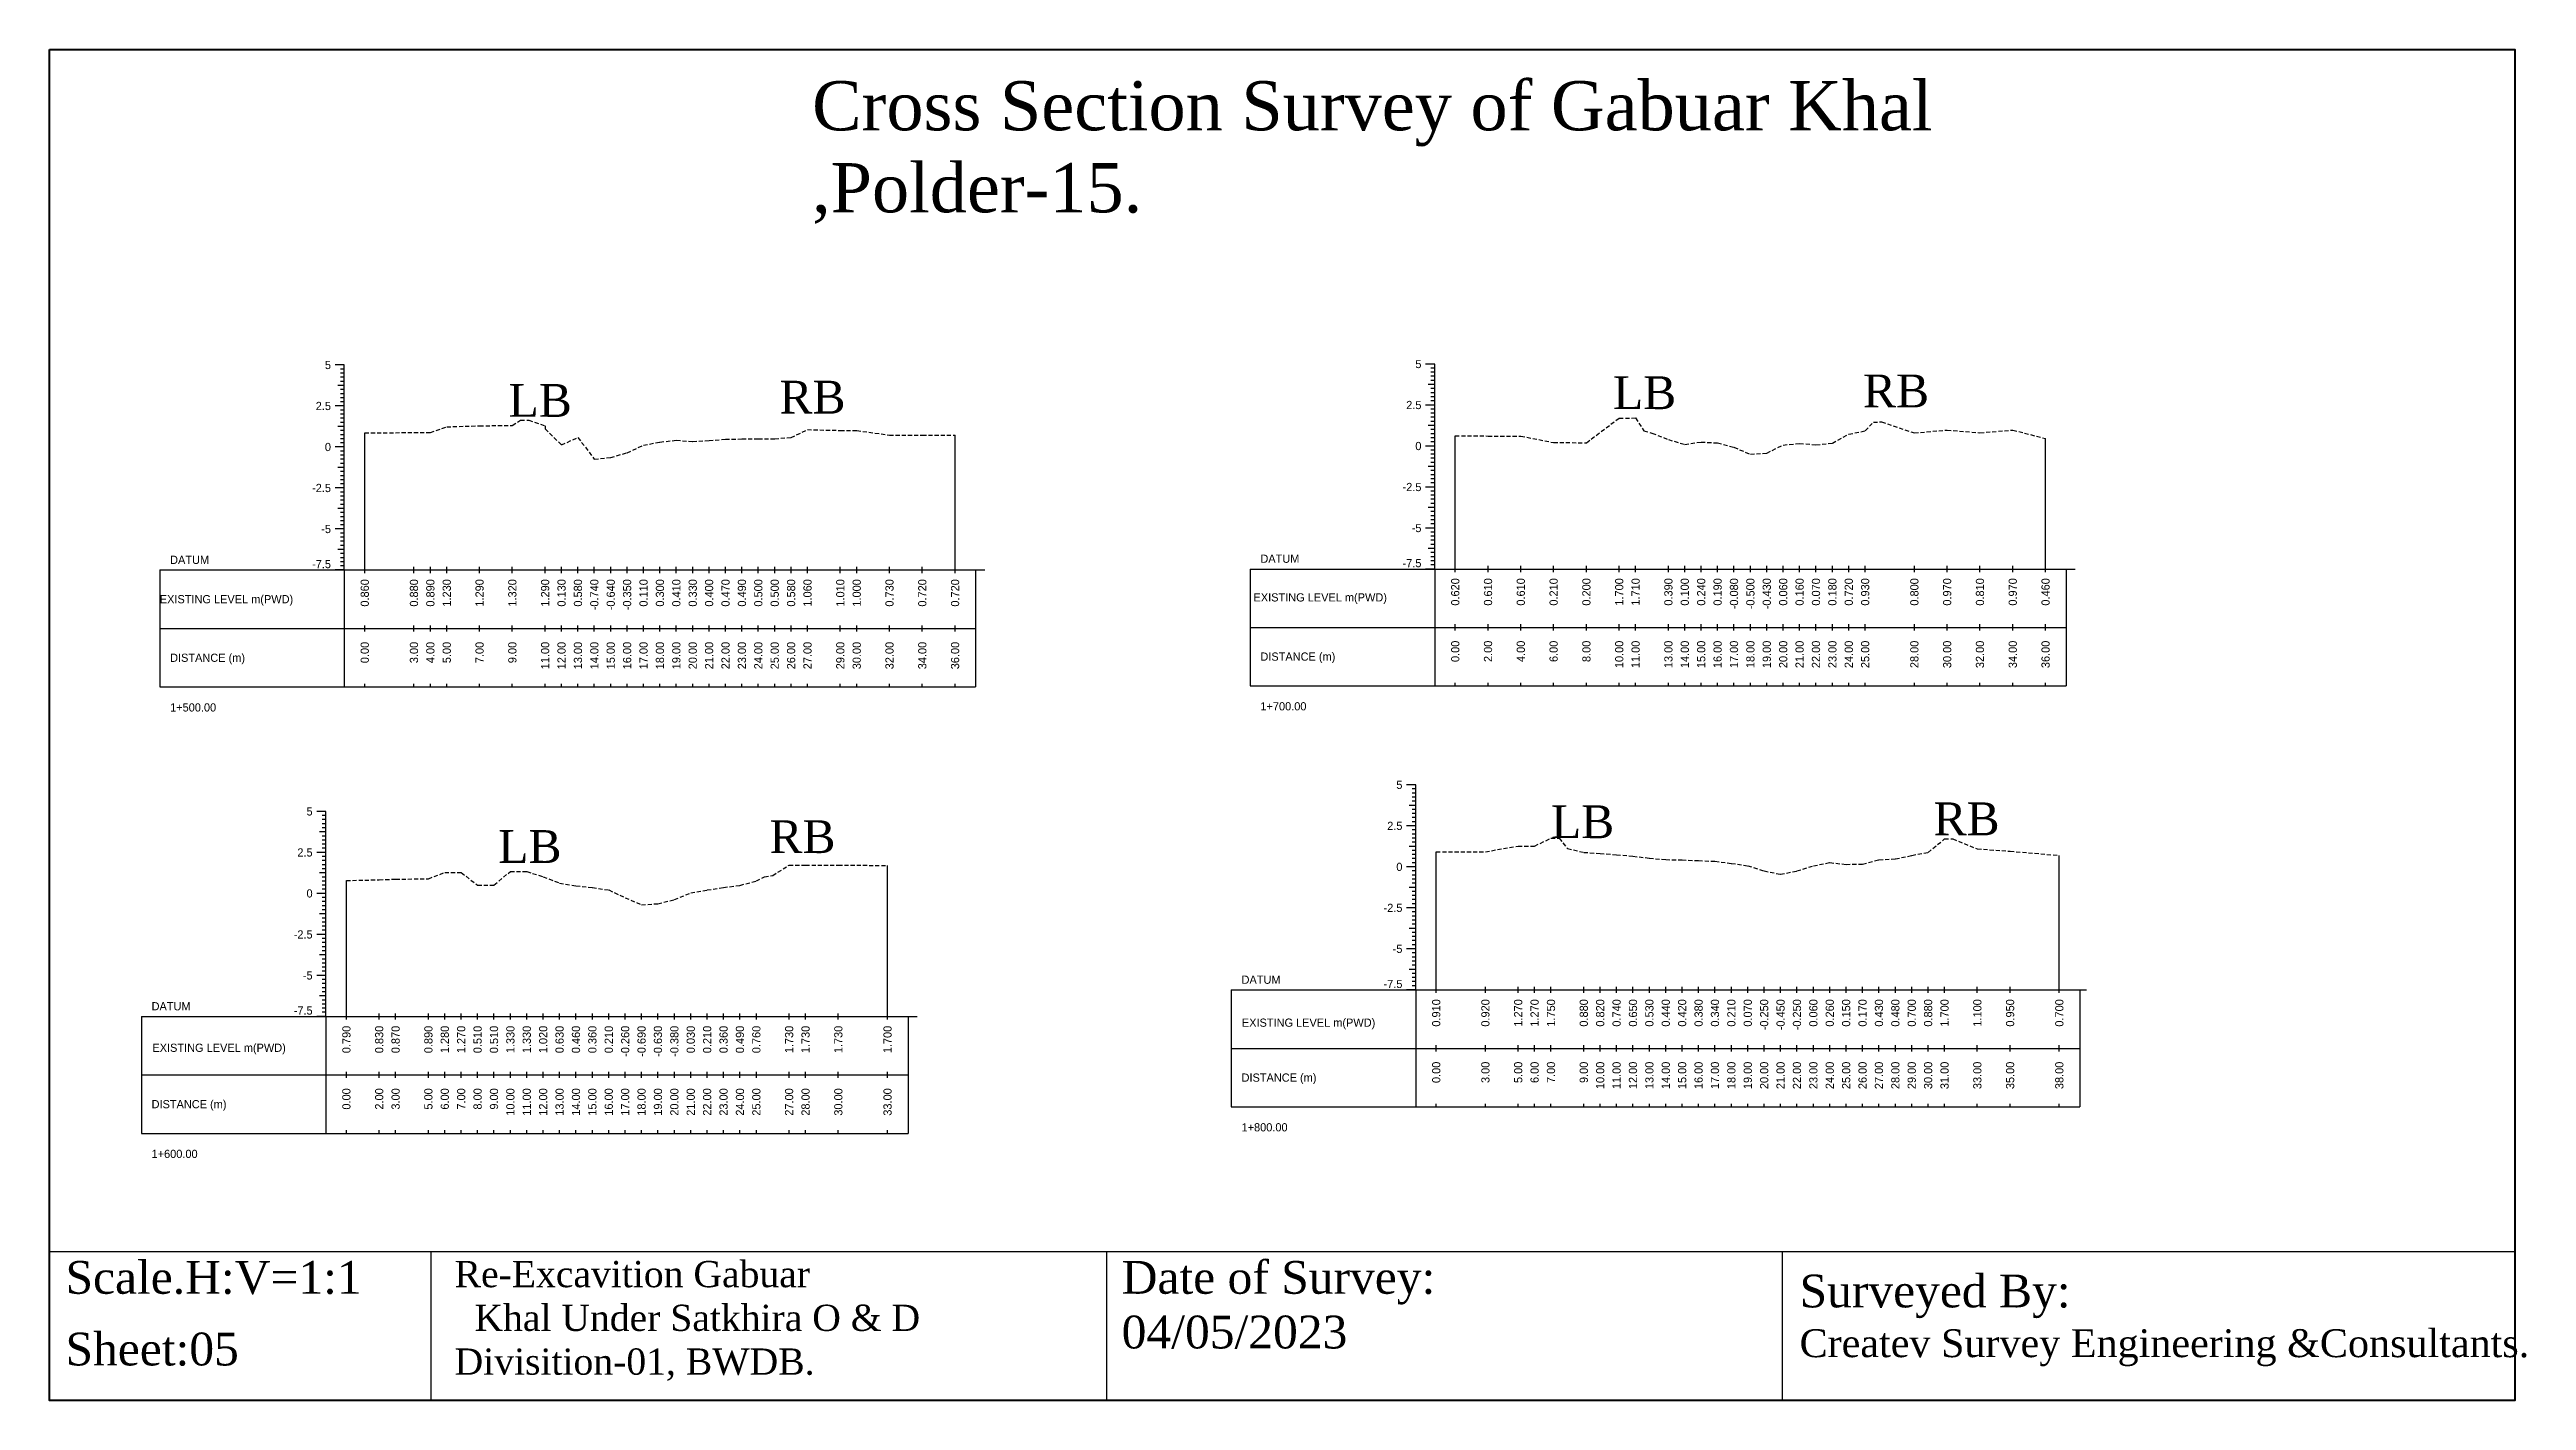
# Model space of a CAD drawing. Header units: inches. Extents: x 2552 to 3818, y -1499 to -1059.
# Drawn here: x 3309.9 to 3461, y -1150.9 to -1068.5 of the extents above; entities that cross this region are included whole.
import ezdxf
from ezdxf.enums import TextEntityAlignment as Align

# ---------------------------------------------------------------- set-up
doc = ezdxf.new("R2010")
doc.units = ezdxf.units.IN
doc.header["$MEASUREMENT"] = 0
doc.linetypes.add('HIDDEN', pattern=[0.375, 0.25, -0.125])
doc.layers.add('CS_Drawing', color=7, linetype='Continuous')
doc.layers.add('GL', color=3, linetype='HIDDEN')
doc.styles.add('romans', font='romans.shx')

msp = doc.modelspace()

# ---------------------------------------------------------------- texts
at = {"attachment_point": 1, "style": 'romans'}
for s, insert, char_height, width in [('{\\fTimes New Roman|b0|i0|c0|p18;Cross Section Survey of Gabuar Khal ,Polder-15.}', (3356.42, -1070.44), 3, 72.2837), ('{\\fTimes New Roman|b0|i0|c0|p18;LB}', (3337.91, -1088.91), 2, 204.3733), ('{\\fTimes New Roman|b0|i0|c0|p18;RB}', (3354.43, -1088.71), 2, 204.3733), ('{\\fTimes New Roman|b0|i0|c0|p18;LB}', (3405.26, -1088.44), 2, 204.3733), ('{\\fTimes New Roman|b0|i0|c0|p18;RB}', (3420.51, -1088.33), 2, 204.3733), ('{\\fTimes New Roman|b0|i0|c0|p18;LB}', (3401.48, -1114.6), 2, 204.3733), ('{\\fTimes New Roman|b0|i0|c0|p18;RB}', (3424.81, -1114.42), 2, 204.3733), ('{\\fTimes New Roman|b0|i0|c0|p18;LB}', (3337.28, -1116.11), 2, 204.3733), ('{\\fTimes New Roman|b0|i0|c0|p18;RB}', (3353.82, -1115.51), 2, 204.3733), ('{\\fTimes New Roman|b0|i0|c0|p18;Scale.H:V=1:1}', (3310.89, -1142.38), 2, 22.2708), ('{\\fTimes New Roman|b0|i0|c0|p18;Re-Excavition Gabuar\\P  Khal Under Satkhira O & D    Divisition-01, BWDB.}', (3334.62, -1142.38), 1.6, 38.8405), ('{\\fTimes New Roman|b0|i0|c0|p18;Date of Survey: 04/05/2023}', (3375.3, -1142.38), 2, 22.2708), ('{\\fTimes New Roman|b0|i0|c0|p18;Surveyed By:                                     \\H0.85x;Createv Survey Engineering &Consultants.}', (3416.64, -1143.21), 2, 45.2193), ('{\\fTimes New Roman|b0|i0|c0|p18;Sheet:05}', (3310.89, -1146.75), 2, 38.8405)]:
    msp.add_mtext(s, dxfattribs=dict(at, insert=insert, char_height=char_height, width=width))
at = {"layer": 'CS_Drawing'}
for s, p in [('5', (3327.08, -1087.75)), ('5', (3393.58, -1087.69)), ('2.5', (3327.08, -1090.25)), ('2.5', (3393.58, -1090.19)), ('0', (3327.08, -1092.75)), ('0', (3393.58, -1092.69)), ('-2.5', (3327.08, -1095.25)), ('-2.5', (3393.58, -1095.19)), ('-5', (3327.08, -1097.75)), ('-5', (3393.58, -1097.69)), ('5', (3392.42, -1113.35)), ('5', (3325.96, -1114.97)), ('2.5', (3392.42, -1115.85)), ('2.5', (3325.96, -1117.47)), ('0', (3392.42, -1118.35)), ('0', (3325.96, -1119.97)), ('-2.5', (3392.42, -1120.85)), ('-2.5', (3325.96, -1122.47)), ('-5', (3392.42, -1123.35)), ('-5', (3325.96, -1124.97))]:
    msp.add_text(s, height=0.5, dxfattribs=at).set_placement(p, align=Align.MIDDLE_RIGHT)
for s, p in [('DATUM', (3317.27, -1099.63)), ('DATUM', (3383.76, -1099.56)), ('EXISTING LEVEL m(PWD)', (3316.64, -1102.03)), ('EXISTING LEVEL m(PWD)', (3383.34, -1101.92)), ('DISTANCE (m)', (3317.27, -1105.6)), ('DISTANCE (m)', (3383.76, -1105.53)), ('1+500.00', (3317.27, -1108.63)), ('1+700.00', (3383.76, -1108.56)), ('DATUM', (3382.61, -1125.23)), ('DATUM', (3316.14, -1126.85)), ('EXISTING LEVEL m(PWD)', (3382.63, -1127.85)), ('EXISTING LEVEL m(PWD)', (3316.19, -1129.38)), ('DISTANCE (m)', (3382.61, -1131.2)), ('DISTANCE (m)', (3316.14, -1132.82)), ('1+800.00', (3382.61, -1134.23)), ('1+600.00', (3316.14, -1135.85))]:
    msp.add_text(s, height=0.5, dxfattribs=at).set_placement(p, align=Align.MIDDLE_LEFT)
for p in [(3327.08, -1100.14), (3393.58, -1100.08), (3392.42, -1125.74), (3325.96, -1127.36)]:
    msp.add_text('-7.5', height=0.5, dxfattribs=at).set_placement(p, align=Align.RIGHT)
for s, p in [('0.860', (3329.14, -1100.81)), ('0.880', (3332.14, -1100.81)), ('0.890', (3333.14, -1100.81)), ('1.230', (3334.14, -1100.81)), ('1.290', (3336.14, -1100.81)), ('1.320', (3338.14, -1100.81)), ('1.290', (3340.14, -1100.81)), ('0.130', (3341.14, -1100.81)), ('0.580', (3342.14, -1100.81)), ('-0.740', (3343.14, -1100.81)), ('-0.640', (3344.14, -1100.81)), ('-0.350', (3345.14, -1100.81)), ('0.110', (3346.14, -1100.81)), ('0.300', (3347.14, -1100.81)), ('0.410', (3348.14, -1100.81)), ('0.330', (3349.14, -1100.81)), ('0.400', (3350.14, -1100.81)), ('0.470', (3351.14, -1100.81)), ('0.490', (3352.14, -1100.81)), ('0.500', (3353.14, -1100.81)), ('0.500', (3354.14, -1100.81)), ('0.580', (3355.14, -1100.81)), ('1.060', (3356.14, -1100.81)), ('1.010', (3358.14, -1100.81)), ('1.000', (3359.14, -1100.81)), ('0.730', (3361.14, -1100.81)), ('0.720', (3363.14, -1100.81)), ('0.720', (3365.14, -1100.81)), ('0.620', (3395.64, -1100.75)), ('0.610', (3397.64, -1100.75)), ('0.610', (3399.64, -1100.75)), ('0.210', (3401.64, -1100.75)), ('0.200', (3403.64, -1100.75)), ('1.700', (3405.64, -1100.75)), ('1.710', (3406.64, -1100.75)), ('0.390', (3408.64, -1100.75)), ('0.100', (3409.64, -1100.75)), ('0.240', (3410.64, -1100.75)), ('0.190', (3411.64, -1100.75)), ('-0.080', (3412.64, -1100.75)), ('-0.500', (3413.64, -1100.75)), ('-0.430', (3414.64, -1100.75)), ('0.060', (3415.64, -1100.75)), ('0.160', (3416.64, -1100.75)), ('0.070', (3417.64, -1100.75)), ('0.180', (3418.64, -1100.75)), ('0.720', (3419.64, -1100.75)), ('0.930', (3420.64, -1100.75)), ('0.800', (3423.64, -1100.75)), ('0.970', (3425.64, -1100.75)), ('0.810', (3427.64, -1100.75)), ('0.970', (3429.64, -1100.75)), ('0.460', (3431.64, -1100.75)), ('0.00', (3329.14, -1104.63)), ('3.00', (3332.14, -1104.63)), ('4.00', (3333.14, -1104.63)), ('5.00', (3334.14, -1104.63)), ('7.00', (3336.14, -1104.63)), ('9.00', (3338.14, -1104.63)), ('11.00', (3340.14, -1104.63)), ('12.00', (3341.14, -1104.63)), ('13.00', (3342.14, -1104.63)), ('14.00', (3343.14, -1104.63)), ('15.00', (3344.14, -1104.63)), ('16.00', (3345.14, -1104.63)), ('17.00', (3346.14, -1104.63)), ('18.00', (3347.14, -1104.63)), ('19.00', (3348.14, -1104.63)), ('20.00', (3349.14, -1104.63)), ('21.00', (3350.14, -1104.63)), ('22.00', (3351.14, -1104.63)), ('23.00', (3352.14, -1104.63)), ('24.00', (3353.14, -1104.63)), ('25.00', (3354.14, -1104.63)), ('26.00', (3355.14, -1104.63)), ('27.00', (3356.14, -1104.63)), ('29.00', (3358.14, -1104.63)), ('30.00', (3359.14, -1104.63)), ('32.00', (3361.14, -1104.63)), ('34.00', (3363.14, -1104.63)), ('36.00', (3365.14, -1104.63)), ('0.00', (3395.64, -1104.56)), ('2.00', (3397.64, -1104.56)), ('4.00', (3399.64, -1104.56)), ('6.00', (3401.64, -1104.56)), ('8.00', (3403.64, -1104.56)), ('10.00', (3405.64, -1104.56)), ('11.00', (3406.64, -1104.56)), ('13.00', (3408.64, -1104.56)), ('14.00', (3409.64, -1104.56)), ('15.00', (3410.64, -1104.56)), ('16.00', (3411.64, -1104.56)), ('17.00', (3412.64, -1104.56)), ('18.00', (3413.64, -1104.56)), ('19.00', (3414.64, -1104.56)), ('20.00', (3415.64, -1104.56)), ('21.00', (3416.64, -1104.56)), ('22.00', (3417.64, -1104.56)), ('23.00', (3418.64, -1104.56)), ('24.00', (3419.64, -1104.56)), ('25.00', (3420.64, -1104.56)), ('28.00', (3423.64, -1104.56)), ('30.00', (3425.64, -1104.56)), ('32.00', (3427.64, -1104.56)), ('34.00', (3429.64, -1104.56)), ('36.00', (3431.64, -1104.56)), ('0.910', (3394.48, -1126.42)), ('0.920', (3397.48, -1126.42)), ('1.270', (3399.48, -1126.42)), ('1.270', (3400.48, -1126.42)), ('1.750', (3401.48, -1126.42)), ('0.880', (3403.48, -1126.42)), ('0.820', (3404.48, -1126.42)), ('0.740', (3405.48, -1126.42)), ('0.650', (3406.48, -1126.42)), ('0.530', (3407.48, -1126.42)), ('0.440', (3408.48, -1126.42)), ('0.420', (3409.48, -1126.42)), ('0.380', (3410.48, -1126.42)), ('0.340', (3411.48, -1126.42)), ('0.210', (3412.48, -1126.42)), ('0.070', (3413.48, -1126.42)), ('-0.250', (3414.48, -1126.42)), ('-0.450', (3415.48, -1126.42)), ('-0.250', (3416.48, -1126.42)), ('0.060', (3417.48, -1126.42)), ('0.260', (3418.48, -1126.42)), ('0.150', (3419.48, -1126.42)), ('0.170', (3420.48, -1126.42)), ('0.430', (3421.48, -1126.42)), ('0.480', (3422.48, -1126.42)), ('0.700', (3423.48, -1126.42)), ('0.880', (3424.48, -1126.42)), ('1.700', (3425.48, -1126.42)), ('1.100', (3427.48, -1126.42)), ('0.950', (3429.48, -1126.42)), ('0.700', (3432.48, -1126.42)), ('0.790', (3328.02, -1128.04)), ('0.830', (3330.02, -1128.04)), ('0.870', (3331.02, -1128.04)), ('0.890', (3333.02, -1128.04)), ('1.280', (3334.02, -1128.04)), ('1.270', (3335.02, -1128.04)), ('0.510', (3336.02, -1128.04)), ('0.510', (3337.02, -1128.04)), ('1.330', (3338.02, -1128.04)), ('1.330', (3339.02, -1128.04)), ('1.020', (3340.02, -1128.04)), ('0.630', (3341.02, -1128.04)), ('0.460', (3342.02, -1128.04)), ('0.360', (3343.02, -1128.04)), ('0.210', (3344.02, -1128.04)), ('-0.260', (3345.02, -1128.04)), ('-0.690', (3346.02, -1128.04)), ('-0.630', (3347.02, -1128.04)), ('-0.380', (3348.02, -1128.04)), ('0.030', (3349.02, -1128.04)), ('0.210', (3350.02, -1128.04)), ('0.360', (3351.02, -1128.04)), ('0.490', (3352.02, -1128.04)), ('0.760', (3353.02, -1128.04)), ('1.730', (3355.02, -1128.04)), ('1.730', (3356.02, -1128.04)), ('1.730', (3358.02, -1128.04)), ('1.700', (3361.02, -1128.04)), ('0.00', (3394.48, -1130.23)), ('3.00', (3397.48, -1130.23)), ('5.00', (3399.48, -1130.23)), ('6.00', (3400.48, -1130.23)), ('7.00', (3401.48, -1130.23)), ('9.00', (3403.48, -1130.23)), ('10.00', (3404.48, -1130.23)), ('11.00', (3405.48, -1130.23)), ('12.00', (3406.48, -1130.23)), ('13.00', (3407.48, -1130.23)), ('14.00', (3408.48, -1130.23)), ('15.00', (3409.48, -1130.23)), ('16.00', (3410.48, -1130.23)), ('17.00', (3411.48, -1130.23)), ('18.00', (3412.48, -1130.23)), ('19.00', (3413.48, -1130.23)), ('20.00', (3414.48, -1130.23)), ('21.00', (3415.48, -1130.23)), ('22.00', (3416.48, -1130.23)), ('23.00', (3417.48, -1130.23)), ('24.00', (3418.48, -1130.23)), ('25.00', (3419.48, -1130.23)), ('26.00', (3420.48, -1130.23)), ('27.00', (3421.48, -1130.23)), ('28.00', (3422.48, -1130.23)), ('29.00', (3423.48, -1130.23)), ('30.00', (3424.48, -1130.23)), ('31.00', (3425.48, -1130.23)), ('33.00', (3427.48, -1130.23)), ('35.00', (3429.48, -1130.23)), ('38.00', (3432.48, -1130.23)), ('0.00', (3328.02, -1131.85)), ('2.00', (3330.02, -1131.85)), ('3.00', (3331.02, -1131.85)), ('5.00', (3333.02, -1131.85)), ('6.00', (3334.02, -1131.85)), ('7.00', (3335.02, -1131.85)), ('8.00', (3336.02, -1131.85)), ('9.00', (3337.02, -1131.85)), ('10.00', (3338.02, -1131.85)), ('11.00', (3339.02, -1131.85)), ('12.00', (3340.02, -1131.85)), ('13.00', (3341.02, -1131.85)), ('14.00', (3342.02, -1131.85)), ('15.00', (3343.02, -1131.85)), ('16.00', (3344.02, -1131.85)), ('17.00', (3345.02, -1131.85)), ('18.00', (3346.02, -1131.85)), ('19.00', (3347.02, -1131.85)), ('20.00', (3348.02, -1131.85)), ('21.00', (3349.02, -1131.85)), ('22.00', (3350.02, -1131.85)), ('23.00', (3351.02, -1131.85)), ('24.00', (3352.02, -1131.85)), ('25.00', (3353.02, -1131.85)), ('27.00', (3355.02, -1131.85)), ('28.00', (3356.02, -1131.85)), ('30.00', (3358.02, -1131.85)), ('33.00', (3361.02, -1131.85))]:
    msp.add_text(s, height=0.5, rotation=90, dxfattribs=at).set_placement(p, align=Align.MIDDLE_RIGHT)

# ---------------------------------------------------------------- linework, layer by layer
at = {"color": 4, "lineweight": 40}
msp.add_lwpolyline([(3309.92, -1068.52), (3460.26, -1068.52), (3460.26, -1150.89), (3309.92, -1150.89)], close=True, dxfattribs=at)
for points in [[(3460.26, -1068.52), (3460.26, -1150.89)], [(3309.92, -1141.81), (3460.26, -1141.81)], [(3309.92, -1141.81), (3309.92, -1150.89)], [(3333.16, -1141.81), (3333.16, -1150.89)], [(3374.37, -1141.81), (3374.37, -1150.89)], [(3415.57, -1141.81), (3415.57, -1150.89)]]:
    msp.add_lwpolyline(points)
at = {"layer": 'CS_Drawing'}
for p, q in [((3327.89, -1087.75), (3327.33, -1087.75)), ((3327.89, -1087.75), (3327.5, -1087.75)), ((3327.89, -1089), (3327.5, -1089)), ((3327.89, -1087.75), (3327.67, -1087.75)), ((3327.89, -1088), (3327.67, -1088)), ((3327.89, -1088.25), (3327.67, -1088.25)), ((3327.89, -1088.5), (3327.67, -1088.5)), ((3327.89, -1088.75), (3327.67, -1088.75)), ((3327.89, -1089), (3327.67, -1089)), ((3327.89, -1100.25), (3327.89, -1087.75)), ((3394.39, -1087.69), (3393.83, -1087.69)), ((3394.39, -1087.69), (3394, -1087.69)), ((3394.39, -1088.94), (3394, -1088.94)), ((3394.39, -1087.69), (3394.16, -1087.69)), ((3394.39, -1087.94), (3394.16, -1087.94)), ((3394.39, -1088.19), (3394.16, -1088.19)), ((3394.39, -1088.44), (3394.16, -1088.44)), ((3394.39, -1088.69), (3394.16, -1088.69)), ((3394.39, -1088.94), (3394.16, -1088.94)), ((3394.39, -1100.19), (3394.39, -1087.69)), ((3327.89, -1090.25), (3327.33, -1090.25)), ((3327.89, -1090.25), (3327.5, -1090.25)), ((3327.89, -1089.25), (3327.67, -1089.25)), ((3327.89, -1089.5), (3327.67, -1089.5)), ((3327.89, -1089.75), (3327.67, -1089.75)), ((3327.89, -1090), (3327.67, -1090)), ((3327.89, -1090.25), (3327.67, -1090.25)), ((3327.89, -1090.5), (3327.67, -1090.5)), ((3394.39, -1090.19), (3393.83, -1090.19)), ((3394.39, -1090.19), (3394, -1090.19)), ((3394.39, -1089.19), (3394.16, -1089.19)), ((3394.39, -1089.44), (3394.16, -1089.44)), ((3394.39, -1089.69), (3394.16, -1089.69)), ((3394.39, -1089.94), (3394.16, -1089.94)), ((3394.39, -1090.19), (3394.16, -1090.19)), ((3394.39, -1090.44), (3394.16, -1090.44)), ((3327.89, -1091.5), (3327.5, -1091.5)), ((3327.89, -1090.75), (3327.67, -1090.75)), ((3327.89, -1091), (3327.67, -1091)), ((3327.89, -1091.25), (3327.67, -1091.25)), ((3327.89, -1091.5), (3327.67, -1091.5)), ((3327.89, -1091.75), (3327.67, -1091.75)), ((3327.89, -1092), (3327.67, -1092)), ((3329.14, -1100.25), (3329.14, -1091.89)), ((3365.14, -1100.25), (3365.14, -1092.03)), ((3394.39, -1091.44), (3394, -1091.44)), ((3394.39, -1090.69), (3394.16, -1090.69)), ((3394.39, -1090.94), (3394.16, -1090.94)), ((3394.39, -1091.19), (3394.16, -1091.19)), ((3394.39, -1091.44), (3394.16, -1091.44)), ((3394.39, -1091.69), (3394.16, -1091.69)), ((3394.39, -1091.94), (3394.16, -1091.94)), ((3395.64, -1100.19), (3395.64, -1092.07)), ((3327.89, -1092.75), (3327.33, -1092.75)), ((3327.89, -1092.75), (3327.5, -1092.75)), ((3327.89, -1092.25), (3327.67, -1092.25)), ((3327.89, -1092.5), (3327.67, -1092.5)), ((3327.89, -1092.75), (3327.67, -1092.75)), ((3327.89, -1093), (3327.67, -1093)), ((3327.89, -1093.25), (3327.67, -1093.25)), ((3327.89, -1093.5), (3327.67, -1093.5)), ((3394.39, -1092.69), (3393.83, -1092.69)), ((3394.39, -1092.69), (3394, -1092.69)), ((3394.39, -1092.19), (3394.16, -1092.19)), ((3394.39, -1092.44), (3394.16, -1092.44)), ((3394.39, -1092.69), (3394.16, -1092.69)), ((3394.39, -1092.94), (3394.16, -1092.94)), ((3394.39, -1093.19), (3394.16, -1093.19)), ((3394.39, -1093.44), (3394.16, -1093.44)), ((3431.64, -1100.19), (3431.64, -1092.23)), ((3327.89, -1094), (3327.5, -1094)), ((3327.89, -1093.75), (3327.67, -1093.75)), ((3327.89, -1094), (3327.67, -1094)), ((3327.89, -1094.25), (3327.67, -1094.25)), ((3327.89, -1094.5), (3327.67, -1094.5)), ((3327.89, -1094.75), (3327.67, -1094.75)), ((3327.89, -1095), (3327.67, -1095)), ((3394.39, -1093.94), (3394, -1093.94)), ((3394.39, -1093.69), (3394.16, -1093.69)), ((3394.39, -1093.94), (3394.16, -1093.94)), ((3394.39, -1094.19), (3394.16, -1094.19)), ((3394.39, -1094.44), (3394.16, -1094.44)), ((3394.39, -1094.69), (3394.16, -1094.69)), ((3394.39, -1094.94), (3394.16, -1094.94)), ((3327.89, -1095.25), (3327.33, -1095.25)), ((3327.89, -1095.25), (3327.5, -1095.25)), ((3327.89, -1096.5), (3327.5, -1096.5)), ((3327.89, -1095.25), (3327.67, -1095.25)), ((3327.89, -1095.5), (3327.67, -1095.5)), ((3327.89, -1095.75), (3327.67, -1095.75)), ((3327.89, -1096), (3327.67, -1096)), ((3327.89, -1096.25), (3327.67, -1096.25)), ((3327.89, -1096.5), (3327.67, -1096.5)), ((3394.39, -1095.19), (3393.83, -1095.19)), ((3394.39, -1095.19), (3394, -1095.19)), ((3394.39, -1096.44), (3394, -1096.44)), ((3394.39, -1095.19), (3394.16, -1095.19)), ((3394.39, -1095.44), (3394.16, -1095.44)), ((3394.39, -1095.69), (3394.16, -1095.69)), ((3394.39, -1095.94), (3394.16, -1095.94)), ((3394.39, -1096.19), (3394.16, -1096.19)), ((3394.39, -1096.44), (3394.16, -1096.44)), ((3327.89, -1097.75), (3327.33, -1097.75)), ((3327.89, -1097.75), (3327.5, -1097.75)), ((3327.89, -1096.75), (3327.67, -1096.75)), ((3327.89, -1097), (3327.67, -1097)), ((3327.89, -1097.25), (3327.67, -1097.25)), ((3327.89, -1097.5), (3327.67, -1097.5)), ((3327.89, -1097.75), (3327.67, -1097.75)), ((3327.89, -1098), (3327.67, -1098)), ((3394.39, -1097.69), (3393.83, -1097.69)), ((3394.39, -1097.69), (3394, -1097.69)), ((3394.39, -1096.69), (3394.16, -1096.69)), ((3394.39, -1096.94), (3394.16, -1096.94)), ((3394.39, -1097.19), (3394.16, -1097.19)), ((3394.39, -1097.44), (3394.16, -1097.44)), ((3394.39, -1097.69), (3394.16, -1097.69)), ((3394.39, -1097.94), (3394.16, -1097.94)), ((3327.89, -1099), (3327.5, -1099)), ((3327.89, -1098.25), (3327.67, -1098.25)), ((3327.89, -1098.5), (3327.67, -1098.5)), ((3327.89, -1098.75), (3327.67, -1098.75)), ((3327.89, -1099), (3327.67, -1099)), ((3327.89, -1099.25), (3327.67, -1099.25)), ((3327.89, -1099.5), (3327.67, -1099.5)), ((3394.39, -1098.94), (3394, -1098.94)), ((3394.39, -1098.19), (3394.16, -1098.19)), ((3394.39, -1098.44), (3394.16, -1098.44)), ((3394.39, -1098.69), (3394.16, -1098.69)), ((3394.39, -1098.94), (3394.16, -1098.94)), ((3394.39, -1099.19), (3394.16, -1099.19)), ((3394.39, -1099.44), (3394.16, -1099.44)), ((3316.64, -1100.25), (3327.89, -1100.25)), ((3316.64, -1100.25), (3316.64, -1107.38)), ((3327.89, -1100.25), (3327.33, -1100.25)), ((3327.89, -1100.25), (3327.5, -1100.25)), ((3327.89, -1099.75), (3327.67, -1099.75)), ((3327.89, -1100), (3327.67, -1100)), ((3327.89, -1100.25), (3327.67, -1100.25)), ((3327.89, -1100.25), (3366.39, -1100.25)), ((3327.89, -1100.25), (3327.89, -1107.38)), ((3329.14, -1100.44), (3329.14, -1100.06)), ((3332.14, -1100.44), (3332.14, -1100.06)), ((3333.14, -1100.44), (3333.14, -1100.06)), ((3334.14, -1100.44), (3334.14, -1100.06)), ((3336.14, -1100.44), (3336.14, -1100.06)), ((3338.14, -1100.44), (3338.14, -1100.06)), ((3340.14, -1100.44), (3340.14, -1100.06)), ((3341.14, -1100.44), (3341.14, -1100.06)), ((3342.14, -1100.44), (3342.14, -1100.06)), ((3343.14, -1100.44), (3343.14, -1100.06)), ((3344.14, -1100.44), (3344.14, -1100.06)), ((3345.14, -1100.44), (3345.14, -1100.06)), ((3346.14, -1100.44), (3346.14, -1100.06)), ((3347.14, -1100.44), (3347.14, -1100.06)), ((3348.14, -1100.44), (3348.14, -1100.06)), ((3349.14, -1100.44), (3349.14, -1100.06)), ((3350.14, -1100.44), (3350.14, -1100.06)), ((3351.14, -1100.44), (3351.14, -1100.06)), ((3352.14, -1100.44), (3352.14, -1100.06)), ((3353.14, -1100.44), (3353.14, -1100.06)), ((3354.14, -1100.44), (3354.14, -1100.06)), ((3355.14, -1100.44), (3355.14, -1100.06)), ((3356.14, -1100.44), (3356.14, -1100.06)), ((3358.14, -1100.44), (3358.14, -1100.06)), ((3359.14, -1100.44), (3359.14, -1100.06)), ((3361.14, -1100.44), (3361.14, -1100.06)), ((3363.14, -1100.44), (3363.14, -1100.06)), ((3365.14, -1100.44), (3365.14, -1100.06)), ((3366.39, -1100.25), (3366.96, -1100.25)), ((3366.39, -1100.25), (3366.79, -1100.25)), ((3366.39, -1100.25), (3366.62, -1100.25)), ((3366.39, -1100.25), (3366.39, -1107.38)), ((3383.14, -1100.19), (3394.39, -1100.19)), ((3383.14, -1100.19), (3383.14, -1107.31)), ((3394.39, -1100.19), (3393.83, -1100.19)), ((3394.39, -1100.19), (3394, -1100.19)), ((3394.39, -1099.69), (3394.16, -1099.69)), ((3394.39, -1099.94), (3394.16, -1099.94)), ((3394.39, -1100.19), (3394.16, -1100.19)), ((3394.39, -1100.19), (3432.89, -1100.19)), ((3394.39, -1100.19), (3394.39, -1107.31)), ((3395.64, -1100.38), (3395.64, -1100)), ((3397.64, -1100.38), (3397.64, -1100)), ((3399.64, -1100.38), (3399.64, -1100)), ((3401.64, -1100.38), (3401.64, -1100)), ((3403.64, -1100.38), (3403.64, -1100)), ((3405.64, -1100.38), (3405.64, -1100)), ((3406.64, -1100.38), (3406.64, -1100)), ((3408.64, -1100.38), (3408.64, -1100)), ((3409.64, -1100.38), (3409.64, -1100)), ((3410.64, -1100.38), (3410.64, -1100)), ((3411.64, -1100.38), (3411.64, -1100)), ((3412.64, -1100.38), (3412.64, -1100)), ((3413.64, -1100.38), (3413.64, -1100)), ((3414.64, -1100.38), (3414.64, -1100)), ((3415.64, -1100.38), (3415.64, -1100)), ((3416.64, -1100.38), (3416.64, -1100)), ((3417.64, -1100.38), (3417.64, -1100)), ((3418.64, -1100.38), (3418.64, -1100)), ((3419.64, -1100.38), (3419.64, -1100)), ((3420.64, -1100.38), (3420.64, -1100)), ((3423.64, -1100.38), (3423.64, -1100)), ((3425.64, -1100.38), (3425.64, -1100)), ((3427.64, -1100.38), (3427.64, -1100)), ((3429.64, -1100.38), (3429.64, -1100)), ((3431.64, -1100.38), (3431.64, -1100)), ((3432.89, -1100.19), (3433.45, -1100.19)), ((3432.89, -1100.19), (3433.28, -1100.19)), ((3432.89, -1100.19), (3433.11, -1100.19)), ((3432.89, -1100.19), (3432.89, -1107.31)), ((3316.64, -1103.81), (3327.89, -1103.81)), ((3327.89, -1103.81), (3366.39, -1103.81)), ((3327.89, -1103.81), (3366.39, -1103.81)), ((3329.14, -1104), (3329.14, -1103.63)), ((3332.14, -1104), (3332.14, -1103.63)), ((3333.14, -1104), (3333.14, -1103.63)), ((3334.14, -1104), (3334.14, -1103.63)), ((3336.14, -1104), (3336.14, -1103.63)), ((3338.14, -1104), (3338.14, -1103.63)), ((3340.14, -1104), (3340.14, -1103.63)), ((3341.14, -1104), (3341.14, -1103.63)), ((3342.14, -1104), (3342.14, -1103.63)), ((3343.14, -1104), (3343.14, -1103.63)), ((3344.14, -1104), (3344.14, -1103.63)), ((3345.14, -1104), (3345.14, -1103.63)), ((3346.14, -1104), (3346.14, -1103.63)), ((3347.14, -1104), (3347.14, -1103.63)), ((3348.14, -1104), (3348.14, -1103.63)), ((3349.14, -1104), (3349.14, -1103.63)), ((3350.14, -1104), (3350.14, -1103.63)), ((3351.14, -1104), (3351.14, -1103.63)), ((3352.14, -1104), (3352.14, -1103.63)), ((3353.14, -1104), (3353.14, -1103.63)), ((3354.14, -1104), (3354.14, -1103.63)), ((3355.14, -1104), (3355.14, -1103.63)), ((3356.14, -1104), (3356.14, -1103.63)), ((3358.14, -1104), (3358.14, -1103.63)), ((3359.14, -1104), (3359.14, -1103.63)), ((3361.14, -1104), (3361.14, -1103.63)), ((3363.14, -1104), (3363.14, -1103.63)), ((3365.14, -1104), (3365.14, -1103.63)), ((3383.14, -1103.75), (3394.39, -1103.75)), ((3394.39, -1103.75), (3432.89, -1103.75)), ((3394.39, -1103.75), (3432.89, -1103.75)), ((3395.64, -1103.94), (3395.64, -1103.56)), ((3397.64, -1103.94), (3397.64, -1103.56)), ((3399.64, -1103.94), (3399.64, -1103.56)), ((3401.64, -1103.94), (3401.64, -1103.56)), ((3403.64, -1103.94), (3403.64, -1103.56)), ((3405.64, -1103.94), (3405.64, -1103.56)), ((3406.64, -1103.94), (3406.64, -1103.56)), ((3408.64, -1103.94), (3408.64, -1103.56)), ((3409.64, -1103.94), (3409.64, -1103.56)), ((3410.64, -1103.94), (3410.64, -1103.56)), ((3411.64, -1103.94), (3411.64, -1103.56)), ((3412.64, -1103.94), (3412.64, -1103.56)), ((3413.64, -1103.94), (3413.64, -1103.56)), ((3414.64, -1103.94), (3414.64, -1103.56)), ((3415.64, -1103.94), (3415.64, -1103.56)), ((3416.64, -1103.94), (3416.64, -1103.56)), ((3417.64, -1103.94), (3417.64, -1103.56)), ((3418.64, -1103.94), (3418.64, -1103.56)), ((3419.64, -1103.94), (3419.64, -1103.56)), ((3420.64, -1103.94), (3420.64, -1103.56)), ((3423.64, -1103.94), (3423.64, -1103.56)), ((3425.64, -1103.94), (3425.64, -1103.56)), ((3427.64, -1103.94), (3427.64, -1103.56)), ((3429.64, -1103.94), (3429.64, -1103.56)), ((3431.64, -1103.94), (3431.64, -1103.56)), ((3329.14, -1107.38), (3329.14, -1107.19)), ((3332.14, -1107.38), (3332.14, -1107.19)), ((3333.14, -1107.38), (3333.14, -1107.19)), ((3334.14, -1107.38), (3334.14, -1107.19)), ((3336.14, -1107.38), (3336.14, -1107.19)), ((3338.14, -1107.38), (3338.14, -1107.19)), ((3340.14, -1107.38), (3340.14, -1107.19)), ((3341.14, -1107.38), (3341.14, -1107.19)), ((3342.14, -1107.38), (3342.14, -1107.19)), ((3343.14, -1107.38), (3343.14, -1107.19)), ((3344.14, -1107.38), (3344.14, -1107.19)), ((3345.14, -1107.38), (3345.14, -1107.19)), ((3346.14, -1107.38), (3346.14, -1107.19)), ((3347.14, -1107.38), (3347.14, -1107.19)), ((3348.14, -1107.38), (3348.14, -1107.19)), ((3349.14, -1107.38), (3349.14, -1107.19)), ((3350.14, -1107.38), (3350.14, -1107.19)), ((3351.14, -1107.38), (3351.14, -1107.19)), ((3352.14, -1107.38), (3352.14, -1107.19)), ((3353.14, -1107.38), (3353.14, -1107.19)), ((3354.14, -1107.38), (3354.14, -1107.19)), ((3355.14, -1107.38), (3355.14, -1107.19)), ((3356.14, -1107.38), (3356.14, -1107.19)), ((3358.14, -1107.38), (3358.14, -1107.19)), ((3359.14, -1107.38), (3359.14, -1107.19)), ((3361.14, -1107.38), (3361.14, -1107.19)), ((3363.14, -1107.38), (3363.14, -1107.19)), ((3365.14, -1107.38), (3365.14, -1107.19)), ((3395.64, -1107.31), (3395.64, -1107.13)), ((3397.64, -1107.31), (3397.64, -1107.13)), ((3399.64, -1107.31), (3399.64, -1107.13)), ((3401.64, -1107.31), (3401.64, -1107.13)), ((3403.64, -1107.31), (3403.64, -1107.13)), ((3405.64, -1107.31), (3405.64, -1107.13)), ((3406.64, -1107.31), (3406.64, -1107.13)), ((3408.64, -1107.31), (3408.64, -1107.13)), ((3409.64, -1107.31), (3409.64, -1107.13)), ((3410.64, -1107.31), (3410.64, -1107.13)), ((3411.64, -1107.31), (3411.64, -1107.13)), ((3412.64, -1107.31), (3412.64, -1107.13)), ((3413.64, -1107.31), (3413.64, -1107.13)), ((3414.64, -1107.31), (3414.64, -1107.13)), ((3415.64, -1107.31), (3415.64, -1107.13)), ((3416.64, -1107.31), (3416.64, -1107.13)), ((3417.64, -1107.31), (3417.64, -1107.13)), ((3418.64, -1107.31), (3418.64, -1107.13)), ((3419.64, -1107.31), (3419.64, -1107.13)), ((3420.64, -1107.31), (3420.64, -1107.13)), ((3423.64, -1107.31), (3423.64, -1107.13)), ((3425.64, -1107.31), (3425.64, -1107.13)), ((3427.64, -1107.31), (3427.64, -1107.13)), ((3429.64, -1107.31), (3429.64, -1107.13)), ((3431.64, -1107.31), (3431.64, -1107.13)), ((3316.64, -1107.38), (3327.89, -1107.38)), ((3327.89, -1107.38), (3366.39, -1107.38)), ((3383.14, -1107.31), (3394.39, -1107.31)), ((3394.39, -1107.31), (3432.89, -1107.31)), ((3393.23, -1113.35), (3392.67, -1113.35)), ((3393.23, -1113.35), (3392.84, -1113.35)), ((3393.23, -1114.6), (3392.84, -1114.6)), ((3393.23, -1113.35), (3393.01, -1113.35)), ((3393.23, -1113.6), (3393.01, -1113.6)), ((3393.23, -1113.85), (3393.01, -1113.85)), ((3393.23, -1114.1), (3393.01, -1114.1)), ((3393.23, -1114.35), (3393.01, -1114.35)), ((3393.23, -1114.6), (3393.01, -1114.6)), ((3393.23, -1125.85), (3393.23, -1113.35)), ((3326.77, -1114.97), (3326.21, -1114.97)), ((3326.77, -1114.97), (3326.38, -1114.97)), ((3326.77, -1116.22), (3326.38, -1116.22)), ((3326.77, -1114.97), (3326.54, -1114.97)), ((3326.77, -1115.22), (3326.54, -1115.22)), ((3326.77, -1115.47), (3326.54, -1115.47)), ((3326.77, -1115.72), (3326.54, -1115.72)), ((3326.77, -1115.97), (3326.54, -1115.97)), ((3326.77, -1116.22), (3326.54, -1116.22)), ((3326.77, -1127.47), (3326.77, -1114.97)), ((3393.23, -1115.85), (3392.67, -1115.85)), ((3393.23, -1115.85), (3392.84, -1115.85)), ((3393.23, -1114.85), (3393.01, -1114.85)), ((3393.23, -1115.1), (3393.01, -1115.1)), ((3393.23, -1115.35), (3393.01, -1115.35)), ((3393.23, -1115.6), (3393.01, -1115.6)), ((3393.23, -1115.85), (3393.01, -1115.85)), ((3393.23, -1116.1), (3393.01, -1116.1)), ((3326.77, -1117.47), (3326.21, -1117.47)), ((3326.77, -1117.47), (3326.38, -1117.47)), ((3326.77, -1116.47), (3326.54, -1116.47)), ((3326.77, -1116.72), (3326.54, -1116.72)), ((3326.77, -1116.97), (3326.54, -1116.97)), ((3326.77, -1117.22), (3326.54, -1117.22)), ((3326.77, -1117.47), (3326.54, -1117.47)), ((3326.77, -1117.72), (3326.54, -1117.72)), ((3393.23, -1117.1), (3392.84, -1117.1)), ((3393.23, -1116.35), (3393.01, -1116.35)), ((3393.23, -1116.6), (3393.01, -1116.6)), ((3393.23, -1116.85), (3393.01, -1116.85)), ((3393.23, -1117.1), (3393.01, -1117.1)), ((3393.23, -1117.35), (3393.01, -1117.35)), ((3393.23, -1117.6), (3393.01, -1117.6)), ((3394.48, -1125.85), (3394.48, -1117.44)), ((3432.48, -1125.85), (3432.48, -1117.65)), ((3326.77, -1118.72), (3326.38, -1118.72)), ((3326.77, -1117.97), (3326.54, -1117.97)), ((3326.77, -1118.22), (3326.54, -1118.22)), ((3326.77, -1118.47), (3326.54, -1118.47)), ((3326.77, -1118.72), (3326.54, -1118.72)), ((3326.77, -1118.97), (3326.54, -1118.97)), ((3326.77, -1119.22), (3326.54, -1119.22)), ((3328.02, -1127.47), (3328.02, -1119.18)), ((3361.02, -1127.47), (3361.02, -1118.27)), ((3393.23, -1118.35), (3392.67, -1118.35)), ((3393.23, -1118.35), (3392.84, -1118.35)), ((3393.23, -1117.85), (3393.01, -1117.85)), ((3393.23, -1118.1), (3393.01, -1118.1)), ((3393.23, -1118.35), (3393.01, -1118.35)), ((3393.23, -1118.6), (3393.01, -1118.6)), ((3393.23, -1118.85), (3393.01, -1118.85)), ((3393.23, -1119.1), (3393.01, -1119.1)), ((3326.77, -1119.97), (3326.21, -1119.97)), ((3326.77, -1119.97), (3326.38, -1119.97)), ((3326.77, -1119.47), (3326.54, -1119.47)), ((3326.77, -1119.72), (3326.54, -1119.72)), ((3326.77, -1119.97), (3326.54, -1119.97)), ((3326.77, -1120.22), (3326.54, -1120.22)), ((3326.77, -1120.47), (3326.54, -1120.47)), ((3326.77, -1120.72), (3326.54, -1120.72)), ((3393.23, -1119.6), (3392.84, -1119.6)), ((3393.23, -1119.35), (3393.01, -1119.35)), ((3393.23, -1119.6), (3393.01, -1119.6)), ((3393.23, -1119.85), (3393.01, -1119.85)), ((3393.23, -1120.1), (3393.01, -1120.1)), ((3393.23, -1120.35), (3393.01, -1120.35)), ((3393.23, -1120.6), (3393.01, -1120.6)), ((3326.77, -1121.22), (3326.38, -1121.22)), ((3326.77, -1120.97), (3326.54, -1120.97)), ((3326.77, -1121.22), (3326.54, -1121.22)), ((3326.77, -1121.47), (3326.54, -1121.47)), ((3326.77, -1121.72), (3326.54, -1121.72)), ((3326.77, -1121.97), (3326.54, -1121.97)), ((3326.77, -1122.22), (3326.54, -1122.22)), ((3393.23, -1120.85), (3392.67, -1120.85)), ((3393.23, -1120.85), (3392.84, -1120.85)), ((3393.23, -1122.1), (3392.84, -1122.1)), ((3393.23, -1120.85), (3393.01, -1120.85)), ((3393.23, -1121.1), (3393.01, -1121.1)), ((3393.23, -1121.35), (3393.01, -1121.35)), ((3393.23, -1121.6), (3393.01, -1121.6)), ((3393.23, -1121.85), (3393.01, -1121.85)), ((3393.23, -1122.1), (3393.01, -1122.1)), ((3326.77, -1122.47), (3326.21, -1122.47)), ((3326.77, -1122.47), (3326.38, -1122.47)), ((3326.77, -1123.72), (3326.38, -1123.72)), ((3326.77, -1122.47), (3326.54, -1122.47)), ((3326.77, -1122.72), (3326.54, -1122.72)), ((3326.77, -1122.97), (3326.54, -1122.97)), ((3326.77, -1123.22), (3326.54, -1123.22)), ((3326.77, -1123.47), (3326.54, -1123.47)), ((3326.77, -1123.72), (3326.54, -1123.72)), ((3393.23, -1123.35), (3392.67, -1123.35)), ((3393.23, -1123.35), (3392.84, -1123.35)), ((3393.23, -1122.35), (3393.01, -1122.35)), ((3393.23, -1122.6), (3393.01, -1122.6)), ((3393.23, -1122.85), (3393.01, -1122.85)), ((3393.23, -1123.1), (3393.01, -1123.1)), ((3393.23, -1123.35), (3393.01, -1123.35)), ((3393.23, -1123.6), (3393.01, -1123.6)), ((3326.77, -1124.97), (3326.21, -1124.97)), ((3326.77, -1124.97), (3326.38, -1124.97)), ((3326.77, -1123.97), (3326.54, -1123.97)), ((3326.77, -1124.22), (3326.54, -1124.22)), ((3326.77, -1124.47), (3326.54, -1124.47)), ((3326.77, -1124.72), (3326.54, -1124.72)), ((3326.77, -1124.97), (3326.54, -1124.97)), ((3326.77, -1125.22), (3326.54, -1125.22)), ((3393.23, -1124.6), (3392.84, -1124.6)), ((3393.23, -1123.85), (3393.01, -1123.85)), ((3393.23, -1124.1), (3393.01, -1124.1)), ((3393.23, -1124.35), (3393.01, -1124.35)), ((3393.23, -1124.6), (3393.01, -1124.6)), ((3393.23, -1124.85), (3393.01, -1124.85)), ((3393.23, -1125.1), (3393.01, -1125.1)), ((3326.77, -1126.22), (3326.38, -1126.22)), ((3326.77, -1125.47), (3326.54, -1125.47)), ((3326.77, -1125.72), (3326.54, -1125.72)), ((3326.77, -1125.97), (3326.54, -1125.97)), ((3326.77, -1126.22), (3326.54, -1126.22)), ((3326.77, -1126.47), (3326.54, -1126.47)), ((3326.77, -1126.72), (3326.54, -1126.72)), ((3381.98, -1125.85), (3393.23, -1125.85)), ((3381.98, -1125.85), (3381.98, -1132.98)), ((3393.23, -1125.85), (3392.67, -1125.85)), ((3393.23, -1125.85), (3392.84, -1125.85)), ((3393.23, -1125.35), (3393.01, -1125.35)), ((3393.23, -1125.6), (3393.01, -1125.6)), ((3393.23, -1125.85), (3393.01, -1125.85)), ((3393.23, -1125.85), (3433.73, -1125.85)), ((3393.23, -1125.85), (3393.23, -1132.98)), ((3394.48, -1126.04), (3394.48, -1125.67)), ((3397.48, -1126.04), (3397.48, -1125.67)), ((3399.48, -1126.04), (3399.48, -1125.67)), ((3400.48, -1126.04), (3400.48, -1125.67)), ((3401.48, -1126.04), (3401.48, -1125.67)), ((3403.48, -1126.04), (3403.48, -1125.67)), ((3404.48, -1126.04), (3404.48, -1125.67)), ((3405.48, -1126.04), (3405.48, -1125.67)), ((3406.48, -1126.04), (3406.48, -1125.67)), ((3407.48, -1126.04), (3407.48, -1125.67)), ((3408.48, -1126.04), (3408.48, -1125.67)), ((3409.48, -1126.04), (3409.48, -1125.67)), ((3410.48, -1126.04), (3410.48, -1125.67)), ((3411.48, -1126.04), (3411.48, -1125.67)), ((3412.48, -1126.04), (3412.48, -1125.67)), ((3413.48, -1126.04), (3413.48, -1125.67)), ((3414.48, -1126.04), (3414.48, -1125.67)), ((3415.48, -1126.04), (3415.48, -1125.67)), ((3416.48, -1126.04), (3416.48, -1125.67)), ((3417.48, -1126.04), (3417.48, -1125.67)), ((3418.48, -1126.04), (3418.48, -1125.67)), ((3419.48, -1126.04), (3419.48, -1125.67)), ((3420.48, -1126.04), (3420.48, -1125.67)), ((3421.48, -1126.04), (3421.48, -1125.67)), ((3422.48, -1126.04), (3422.48, -1125.67)), ((3423.48, -1126.04), (3423.48, -1125.67)), ((3424.48, -1126.04), (3424.48, -1125.67)), ((3425.48, -1126.04), (3425.48, -1125.67)), ((3427.48, -1126.04), (3427.48, -1125.67)), ((3429.48, -1126.04), (3429.48, -1125.67)), ((3432.48, -1126.04), (3432.48, -1125.67)), ((3433.73, -1125.85), (3434.13, -1125.85)), ((3433.73, -1125.85), (3433.96, -1125.85)), ((3433.73, -1125.85), (3433.73, -1132.98)), ((3315.52, -1127.47), (3326.77, -1127.47)), ((3315.52, -1127.47), (3315.52, -1134.6)), ((3326.77, -1127.47), (3326.21, -1127.47)), ((3326.77, -1127.47), (3326.38, -1127.47)), ((3326.77, -1126.97), (3326.54, -1126.97)), ((3326.77, -1127.22), (3326.54, -1127.22)), ((3326.77, -1127.47), (3326.54, -1127.47)), ((3326.77, -1127.47), (3362.27, -1127.47)), ((3326.77, -1127.47), (3326.77, -1134.6)), ((3328.02, -1127.66), (3328.02, -1127.29)), ((3330.02, -1127.66), (3330.02, -1127.29)), ((3331.02, -1127.66), (3331.02, -1127.29)), ((3333.02, -1127.66), (3333.02, -1127.29)), ((3334.02, -1127.66), (3334.02, -1127.29)), ((3335.02, -1127.66), (3335.02, -1127.29)), ((3336.02, -1127.66), (3336.02, -1127.29)), ((3337.02, -1127.66), (3337.02, -1127.29)), ((3338.02, -1127.66), (3338.02, -1127.29)), ((3339.02, -1127.66), (3339.02, -1127.29)), ((3340.02, -1127.66), (3340.02, -1127.29)), ((3341.02, -1127.66), (3341.02, -1127.29)), ((3342.02, -1127.66), (3342.02, -1127.29)), ((3343.02, -1127.66), (3343.02, -1127.29)), ((3344.02, -1127.66), (3344.02, -1127.29)), ((3345.02, -1127.66), (3345.02, -1127.29)), ((3346.02, -1127.66), (3346.02, -1127.29)), ((3347.02, -1127.66), (3347.02, -1127.29)), ((3348.02, -1127.66), (3348.02, -1127.29)), ((3349.02, -1127.66), (3349.02, -1127.29)), ((3350.02, -1127.66), (3350.02, -1127.29)), ((3351.02, -1127.66), (3351.02, -1127.29)), ((3352.02, -1127.66), (3352.02, -1127.29)), ((3353.02, -1127.66), (3353.02, -1127.29)), ((3355.02, -1127.66), (3355.02, -1127.29)), ((3356.02, -1127.66), (3356.02, -1127.29)), ((3358.02, -1127.66), (3358.02, -1127.29)), ((3361.02, -1127.66), (3361.02, -1127.29)), ((3362.27, -1127.47), (3362.83, -1127.47)), ((3362.27, -1127.47), (3362.66, -1127.47)), ((3362.27, -1127.47), (3362.49, -1127.47)), ((3362.27, -1127.47), (3362.27, -1134.6)), ((3381.98, -1129.42), (3393.23, -1129.42)), ((3393.23, -1129.42), (3433.73, -1129.42)), ((3393.23, -1129.42), (3433.73, -1129.42)), ((3394.48, -1129.6), (3394.48, -1129.23)), ((3397.48, -1129.6), (3397.48, -1129.23)), ((3399.48, -1129.6), (3399.48, -1129.23)), ((3400.48, -1129.6), (3400.48, -1129.23)), ((3401.48, -1129.6), (3401.48, -1129.23)), ((3403.48, -1129.6), (3403.48, -1129.23)), ((3404.48, -1129.6), (3404.48, -1129.23)), ((3405.48, -1129.6), (3405.48, -1129.23)), ((3406.48, -1129.6), (3406.48, -1129.23)), ((3407.48, -1129.6), (3407.48, -1129.23)), ((3408.48, -1129.6), (3408.48, -1129.23)), ((3409.48, -1129.6), (3409.48, -1129.23)), ((3410.48, -1129.6), (3410.48, -1129.23)), ((3411.48, -1129.6), (3411.48, -1129.23)), ((3412.48, -1129.6), (3412.48, -1129.23)), ((3413.48, -1129.6), (3413.48, -1129.23)), ((3414.48, -1129.6), (3414.48, -1129.23)), ((3415.48, -1129.6), (3415.48, -1129.23)), ((3416.48, -1129.6), (3416.48, -1129.23)), ((3417.48, -1129.6), (3417.48, -1129.23)), ((3418.48, -1129.6), (3418.48, -1129.23)), ((3419.48, -1129.6), (3419.48, -1129.23)), ((3420.48, -1129.6), (3420.48, -1129.23)), ((3421.48, -1129.6), (3421.48, -1129.23)), ((3422.48, -1129.6), (3422.48, -1129.23)), ((3423.48, -1129.6), (3423.48, -1129.23)), ((3424.48, -1129.6), (3424.48, -1129.23)), ((3425.48, -1129.6), (3425.48, -1129.23)), ((3427.48, -1129.6), (3427.48, -1129.23)), ((3429.48, -1129.6), (3429.48, -1129.23)), ((3432.48, -1129.6), (3432.48, -1129.23)), ((3315.52, -1131.04), (3326.77, -1131.04)), ((3326.77, -1131.04), (3362.27, -1131.04)), ((3326.77, -1131.04), (3362.27, -1131.04)), ((3328.02, -1131.22), (3328.02, -1130.85)), ((3330.02, -1131.22), (3330.02, -1130.85)), ((3331.02, -1131.22), (3331.02, -1130.85)), ((3333.02, -1131.22), (3333.02, -1130.85)), ((3334.02, -1131.22), (3334.02, -1130.85)), ((3335.02, -1131.22), (3335.02, -1130.85)), ((3336.02, -1131.22), (3336.02, -1130.85)), ((3337.02, -1131.22), (3337.02, -1130.85)), ((3338.02, -1131.22), (3338.02, -1130.85)), ((3339.02, -1131.22), (3339.02, -1130.85)), ((3340.02, -1131.22), (3340.02, -1130.85)), ((3341.02, -1131.22), (3341.02, -1130.85)), ((3342.02, -1131.22), (3342.02, -1130.85)), ((3343.02, -1131.22), (3343.02, -1130.85)), ((3344.02, -1131.22), (3344.02, -1130.85)), ((3345.02, -1131.22), (3345.02, -1130.85)), ((3346.02, -1131.22), (3346.02, -1130.85)), ((3347.02, -1131.22), (3347.02, -1130.85)), ((3348.02, -1131.22), (3348.02, -1130.85)), ((3349.02, -1131.22), (3349.02, -1130.85)), ((3350.02, -1131.22), (3350.02, -1130.85)), ((3351.02, -1131.22), (3351.02, -1130.85)), ((3352.02, -1131.22), (3352.02, -1130.85)), ((3353.02, -1131.22), (3353.02, -1130.85)), ((3355.02, -1131.22), (3355.02, -1130.85)), ((3356.02, -1131.22), (3356.02, -1130.85)), ((3358.02, -1131.22), (3358.02, -1130.85)), ((3361.02, -1131.22), (3361.02, -1130.85)), ((3394.48, -1132.98), (3394.48, -1132.79)), ((3397.48, -1132.98), (3397.48, -1132.79)), ((3399.48, -1132.98), (3399.48, -1132.79)), ((3400.48, -1132.98), (3400.48, -1132.79)), ((3401.48, -1132.98), (3401.48, -1132.79)), ((3403.48, -1132.98), (3403.48, -1132.79)), ((3404.48, -1132.98), (3404.48, -1132.79)), ((3405.48, -1132.98), (3405.48, -1132.79)), ((3406.48, -1132.98), (3406.48, -1132.79)), ((3407.48, -1132.98), (3407.48, -1132.79)), ((3408.48, -1132.98), (3408.48, -1132.79)), ((3409.48, -1132.98), (3409.48, -1132.79)), ((3410.48, -1132.98), (3410.48, -1132.79)), ((3411.48, -1132.98), (3411.48, -1132.79)), ((3412.48, -1132.98), (3412.48, -1132.79)), ((3413.48, -1132.98), (3413.48, -1132.79)), ((3414.48, -1132.98), (3414.48, -1132.79)), ((3415.48, -1132.98), (3415.48, -1132.79)), ((3416.48, -1132.98), (3416.48, -1132.79)), ((3417.48, -1132.98), (3417.48, -1132.79)), ((3418.48, -1132.98), (3418.48, -1132.79)), ((3419.48, -1132.98), (3419.48, -1132.79)), ((3420.48, -1132.98), (3420.48, -1132.79)), ((3421.48, -1132.98), (3421.48, -1132.79)), ((3422.48, -1132.98), (3422.48, -1132.79)), ((3423.48, -1132.98), (3423.48, -1132.79)), ((3424.48, -1132.98), (3424.48, -1132.79)), ((3425.48, -1132.98), (3425.48, -1132.79)), ((3427.48, -1132.98), (3427.48, -1132.79)), ((3429.48, -1132.98), (3429.48, -1132.79)), ((3432.48, -1132.98), (3432.48, -1132.79)), ((3381.98, -1132.98), (3393.23, -1132.98)), ((3393.23, -1132.98), (3433.73, -1132.98)), ((3315.52, -1134.6), (3326.77, -1134.6)), ((3326.77, -1134.6), (3362.27, -1134.6)), ((3328.02, -1134.6), (3328.02, -1134.41)), ((3330.02, -1134.6), (3330.02, -1134.41)), ((3331.02, -1134.6), (3331.02, -1134.41)), ((3333.02, -1134.6), (3333.02, -1134.41)), ((3334.02, -1134.6), (3334.02, -1134.41)), ((3335.02, -1134.6), (3335.02, -1134.41)), ((3336.02, -1134.6), (3336.02, -1134.41)), ((3337.02, -1134.6), (3337.02, -1134.41)), ((3338.02, -1134.6), (3338.02, -1134.41)), ((3339.02, -1134.6), (3339.02, -1134.41)), ((3340.02, -1134.6), (3340.02, -1134.41)), ((3341.02, -1134.6), (3341.02, -1134.41)), ((3342.02, -1134.6), (3342.02, -1134.41)), ((3343.02, -1134.6), (3343.02, -1134.41)), ((3344.02, -1134.6), (3344.02, -1134.41)), ((3345.02, -1134.6), (3345.02, -1134.41)), ((3346.02, -1134.6), (3346.02, -1134.41)), ((3347.02, -1134.6), (3347.02, -1134.41)), ((3348.02, -1134.6), (3348.02, -1134.41)), ((3349.02, -1134.6), (3349.02, -1134.41)), ((3350.02, -1134.6), (3350.02, -1134.41)), ((3351.02, -1134.6), (3351.02, -1134.41)), ((3352.02, -1134.6), (3352.02, -1134.41)), ((3353.02, -1134.6), (3353.02, -1134.41)), ((3355.02, -1134.6), (3355.02, -1134.41)), ((3356.02, -1134.6), (3356.02, -1134.41)), ((3358.02, -1134.6), (3358.02, -1134.41)), ((3361.02, -1134.6), (3361.02, -1134.41))]:
    msp.add_line(p, q, dxfattribs=at)
at = {"layer": 'GL'}
for points in [[(3329.14, -1091.89), (3332.14, -1091.87), (3333.14, -1091.86), (3334.14, -1091.52), (3336.14, -1091.46), (3338.14, -1091.43), (3338.64, -1091.11), (3339.14, -1091.11), (3340.14, -1091.46), (3340.14, -1091.65), (3341.14, -1092.62), (3342.14, -1092.17), (3343.14, -1093.49), (3344.14, -1093.39), (3345.14, -1093.1), (3346.14, -1092.64), (3347.14, -1092.45), (3348.14, -1092.34), (3349.14, -1092.42), (3350.14, -1092.35), (3351.14, -1092.28), (3352.14, -1092.26), (3353.14, -1092.25), (3354.14, -1092.25), (3355.14, -1092.17), (3356.14, -1091.69), (3358.14, -1091.74), (3359.14, -1091.75), (3361.14, -1092.02), (3363.14, -1092.03), (3365.14, -1092.03)], [(3395.64, -1092.07), (3397.64, -1092.08), (3399.64, -1092.08), (3401.64, -1092.48), (3403.64, -1092.49), (3405.64, -1090.99), (3406.64, -1090.98), (3407.14, -1091.76), (3407.64, -1091.9), (3408.64, -1092.3), (3409.64, -1092.59), (3410.64, -1092.45), (3411.64, -1092.5), (3412.64, -1092.77), (3413.64, -1093.19), (3414.64, -1093.12), (3415.64, -1092.63), (3416.64, -1092.53), (3417.64, -1092.62), (3418.64, -1092.51), (3419.64, -1091.97), (3420.64, -1091.76), (3421.14, -1091.24), (3421.64, -1091.22), (3423.64, -1091.89), (3425.64, -1091.72), (3427.64, -1091.88), (3429.64, -1091.72), (3431.64, -1092.23)], [(3394.48, -1117.44), (3397.48, -1117.43), (3399.48, -1117.08), (3400.48, -1117.08), (3401.48, -1116.6), (3401.98, -1116.6), (3402.48, -1117.23), (3403.48, -1117.47), (3404.48, -1117.53), (3405.48, -1117.61), (3406.48, -1117.7), (3407.48, -1117.82), (3408.48, -1117.91), (3409.48, -1117.93), (3410.48, -1117.97), (3411.48, -1118.01), (3412.48, -1118.14), (3413.48, -1118.28), (3414.48, -1118.6), (3415.48, -1118.8), (3416.48, -1118.6), (3417.48, -1118.29), (3418.48, -1118.09), (3419.48, -1118.2), (3420.48, -1118.18), (3421.48, -1117.92), (3422.48, -1117.87), (3423.48, -1117.65), (3424.48, -1117.47), (3425.48, -1116.65), (3425.98, -1116.65), (3427.48, -1117.25), (3429.48, -1117.4), (3432.48, -1117.65)], [(3328.02, -1119.18), (3330.02, -1119.14), (3331.02, -1119.1), (3333.02, -1119.08), (3334.02, -1118.69), (3335.02, -1118.7), (3336.02, -1119.46), (3337.02, -1119.46), (3338.02, -1118.64), (3339.02, -1118.64), (3340.02, -1118.95), (3341.02, -1119.34), (3342.02, -1119.51), (3343.02, -1119.61), (3344.02, -1119.76), (3345.02, -1120.23), (3346.02, -1120.66), (3347.02, -1120.6), (3348.02, -1120.35), (3349.02, -1119.94), (3350.02, -1119.76), (3351.02, -1119.61), (3352.02, -1119.48), (3353.02, -1119.21), (3353.52, -1118.95), (3354.02, -1118.88), (3355.02, -1118.24), (3356.02, -1118.24), (3358.02, -1118.24), (3361.02, -1118.27)]]:
    msp.add_lwpolyline(points, dxfattribs=at)

msp.set_redraw_order([(e.dxf.handle, doc.entitydb.next_handle()) for e in msp.query("TEXT MTEXT ATTDEF DIMENSION ARC_DIMENSION")])  # texts and dimensions are drawn at this point

doc.saveas('drawing.dxf')
